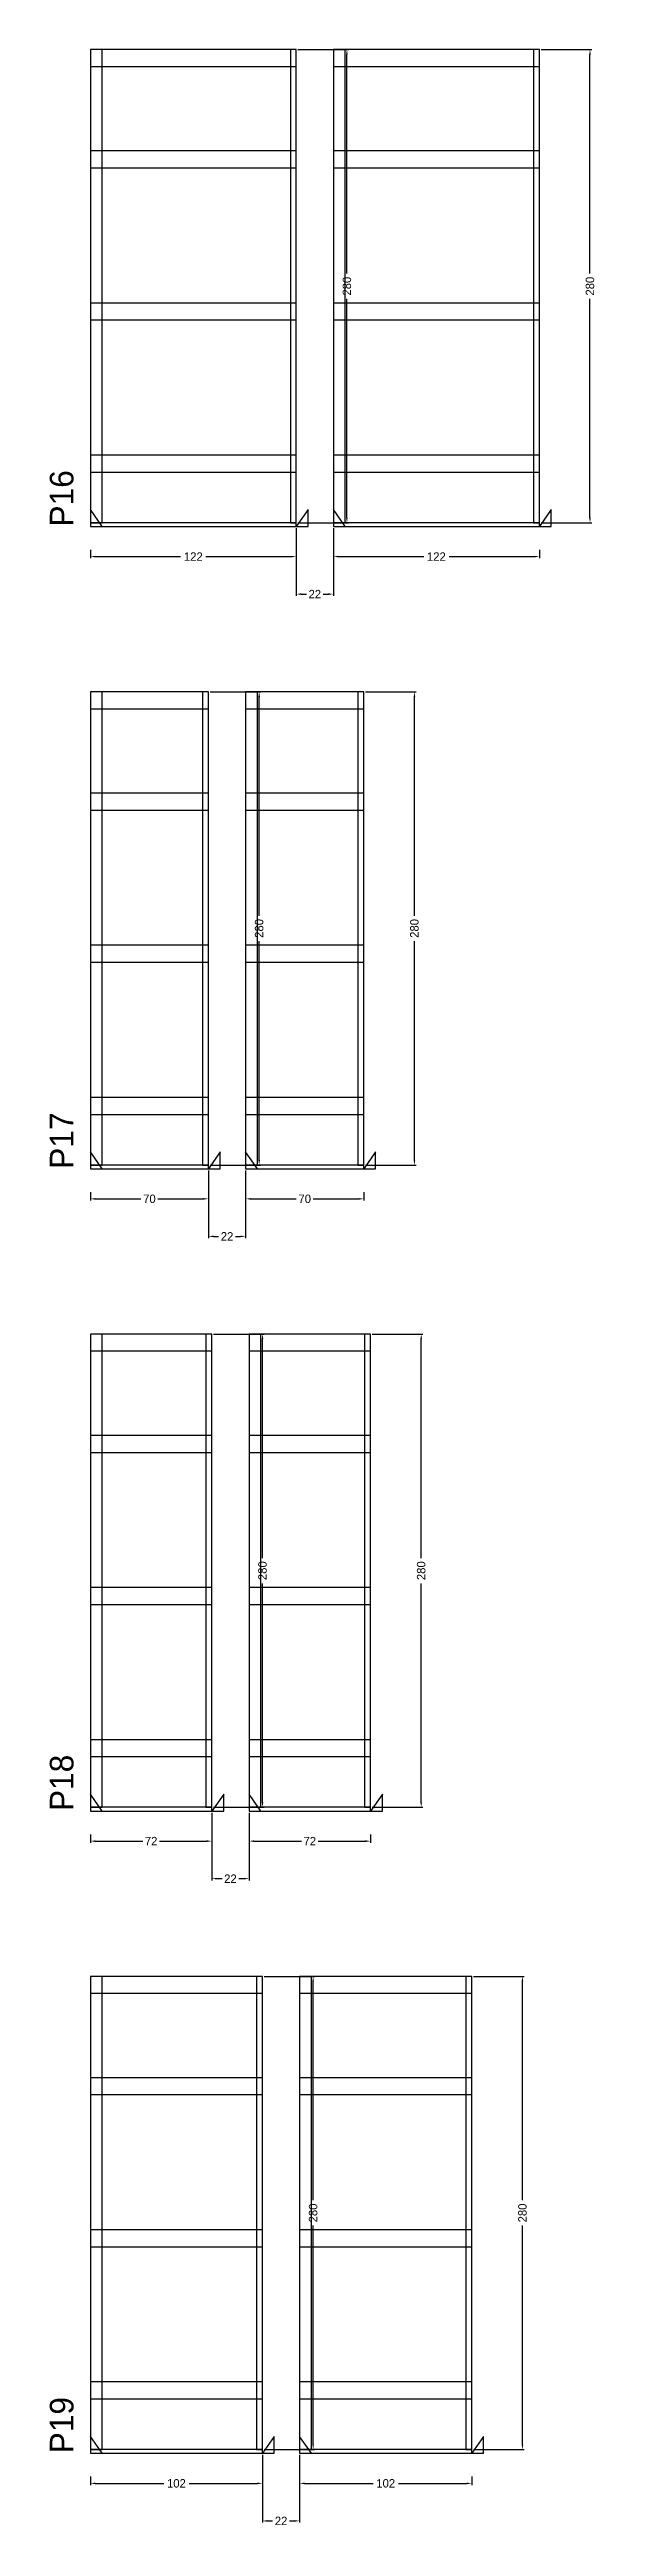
# Model space of a CAD drawing. Header units: centimetres. Extents: x -7000 to 4307, y -13306 to 295.
# Drawn here: x 3976 to 4299, y -6883 to -5418 of the extents above; entities that cross this region are included whole.
import ezdxf

# ---------------------------------------------------------------- set-up
doc = ezdxf.new("R2010")
doc.units = ezdxf.units.CM
for name, color, linetype in [('COTA', 241, 'Continuous'), ('NOMENCLATURA', 7, 'Continuous'), ('SARR_2.2x10', 60, 'Continuous'), ('SARR_2.2x7', 40, 'Continuous'), ('SARR_3.5x7', 81, 'Continuous')]:
    doc.layers.add(name, color=color, linetype=linetype)
doc.dimstyles.new('PAINEL-NOVA', dxfattribs={"dimtxt": 5, "dimasz": 3, "dimexe": 1, "dimexo": 1, "dimgap": 1, "dimtad": 1, "dimcen": 2.5, "dimazin": 3, "dimtfac": 1, "dimtmove": 0, "dimatfit": 3})

msp = doc.modelspace()

# ---------------------------------------------------------------- texts
at = {"layer": 'NOMENCLATURA'}
for s, p in [('P16', (3990, -5700)), ('P17', (3990, -6080)), ('P18', (3990, -6460)), ('P19', (3990, -6840))]:
    msp.add_text(s, height=14, rotation=90, dxfattribs=at).set_placement(p)

# ---------------------------------------------------------------- blocks, each defined once
blk = doc.blocks.new('_CLOSEDFILLED')
at = {"color": 0, "linetype": 'BYBLOCK'}
blk.add_solid([(-1, 0.16), (0, 0), (-1, -0.16)], dxfattribs=at)
blk = doc.blocks.new('*D633')
for p, q in [((4000, -6853.8), (4000, -6858.8)), ((4003, -6857.8), (4043.5, -6857.8)), ((4058.5, -6857.8), (4099, -6857.8)), ((4102, -6853.8), (4102, -6858.8))]:
    blk.add_line(p, q)
at = {"layer": 'Defpoints'}
for p in [(4000, -6852.8), (4000, -6857.8), (4102, -6852.8)]:
    blk.add_point(p, dxfattribs=at)
at = {"layer": 'SARR_2.2x10', "xscale": 3, "yscale": 3, "rotation": 180}
blk.add_blockref('_CLOSEDFILLED', (4000, -6857.8), dxfattribs=at)
at = {"layer": 'SARR_2.2x10', "xscale": 3, "yscale": 3}
blk.add_blockref('_CLOSEDFILLED', (4102, -6857.8), dxfattribs=at)
at = {"layer": 'SARR_2.2x10', "insert": (4051, -6857.8), "char_height": 5, "attachment_point": 5}
blk.add_mtext('102', dxfattribs=at)
blk = doc.blocks.new('*D634')
for p, q in [((4103, -6557.8), (4133, -6557.8)), ((4132, -6690.3), (4132, -6560.8)), ((4132, -6834.8), (4132, -6705.3)), ((4103, -6837.8), (4133, -6837.8))]:
    blk.add_line(p, q)
at = {"layer": 'Defpoints'}
for p in [(4102, -6557.8), (4102, -6837.8), (4132, -6837.8)]:
    blk.add_point(p, dxfattribs=at)
at = {"layer": 'SARR_2.2x10', "xscale": 3, "yscale": 3}
for p, rotation in [((4132, -6557.8), 90), ((4132, -6837.8), 270)]:
    blk.add_blockref('_CLOSEDFILLED', p, dxfattribs=dict(at, rotation=rotation))
at = {"layer": 'SARR_2.2x10', "insert": (4132, -6697.8), "char_height": 5, "attachment_point": 5, "rotation": 90}
blk.add_mtext('280', dxfattribs=at)
blk = doc.blocks.new('GRA-E')
at = {"layer": 'SARR_2.2x7'}
blk.add_lwpolyline([(0, 0), (7, 0), (0, 10)], close=True, dxfattribs=at)
blk = doc.blocks.new('GRA-D')
at = {"layer": 'SARR_2.2x7'}
blk.add_lwpolyline([(0, 0), (7, 0), (7, 10)], close=True, dxfattribs=at)
blk = doc.blocks.new('*D635')
for p, q in [((4124, -6853.8), (4124, -6858.8)), ((4127, -6857.8), (4167.5, -6857.8)), ((4182.5, -6857.8), (4223, -6857.8)), ((4226, -6853.8), (4226, -6858.8))]:
    blk.add_line(p, q)
at = {"layer": 'Defpoints'}
for p in [(4124, -6852.8), (4124, -6857.8), (4226, -6852.8)]:
    blk.add_point(p, dxfattribs=at)
at = {"layer": 'SARR_2.2x10', "xscale": 3, "yscale": 3, "rotation": 180}
blk.add_blockref('_CLOSEDFILLED', (4124, -6857.8), dxfattribs=at)
at = {"layer": 'SARR_2.2x10', "xscale": 3, "yscale": 3}
blk.add_blockref('_CLOSEDFILLED', (4226, -6857.8), dxfattribs=at)
at = {"layer": 'SARR_2.2x10', "insert": (4175, -6857.8), "char_height": 5, "attachment_point": 5}
blk.add_mtext('102', dxfattribs=at)
blk = doc.blocks.new('*D636')
for p, q in [((4227, -6557.8), (4257, -6557.8)), ((4256, -6690.3), (4256, -6560.8)), ((4256, -6834.8), (4256, -6705.3)), ((4227, -6837.8), (4257, -6837.8))]:
    blk.add_line(p, q)
at = {"layer": 'Defpoints'}
for p in [(4226, -6557.8), (4226, -6837.8), (4256, -6837.8)]:
    blk.add_point(p, dxfattribs=at)
at = {"layer": 'SARR_2.2x10', "xscale": 3, "yscale": 3}
for p, rotation in [((4256, -6557.8), 90), ((4256, -6837.8), 270)]:
    blk.add_blockref('_CLOSEDFILLED', p, dxfattribs=dict(at, rotation=rotation))
at = {"layer": 'SARR_2.2x10', "insert": (4256, -6697.8), "char_height": 5, "attachment_point": 5, "rotation": 90}
blk.add_mtext('280', dxfattribs=at)
blk = doc.blocks.new('*D637')
for p, q in [((4227, -6557.8), (4257, -6557.8)), ((4256, -6690.3), (4256, -6560.8)), ((4256, -6834.8), (4256, -6705.3)), ((4227, -6837.8), (4257, -6837.8))]:
    blk.add_line(p, q)
at = {"layer": 'Defpoints'}
for p in [(4226, -6557.8), (4226, -6837.8), (4256, -6837.8)]:
    blk.add_point(p, dxfattribs=at)
at = {"layer": 'SARR_2.2x10', "xscale": 3, "yscale": 3}
for p, rotation in [((4256, -6557.8), 90), ((4256, -6837.8), 270)]:
    blk.add_blockref('_CLOSEDFILLED', p, dxfattribs=dict(at, rotation=rotation))
at = {"layer": 'SARR_2.2x10', "insert": (4256, -6697.8), "char_height": 5, "attachment_point": 5, "rotation": 90}
blk.add_mtext('280', dxfattribs=at)
blk = doc.blocks.new('*D638')
for p, q in [((4227, -6557.8), (4257, -6557.8)), ((4256, -6690.3), (4256, -6560.8)), ((4256, -6834.8), (4256, -6705.3)), ((4227, -6837.8), (4257, -6837.8))]:
    blk.add_line(p, q)
at = {"layer": 'Defpoints'}
for p in [(4226, -6557.8), (4226, -6837.8), (4256, -6837.8)]:
    blk.add_point(p, dxfattribs=at)
at = {"layer": 'SARR_2.2x10', "xscale": 3, "yscale": 3}
for p, rotation in [((4256, -6557.8), 90), ((4256, -6837.8), 270)]:
    blk.add_blockref('_CLOSEDFILLED', p, dxfattribs=dict(at, rotation=rotation))
at = {"layer": 'SARR_2.2x10', "insert": (4256, -6697.8), "char_height": 5, "attachment_point": 5, "rotation": 90}
blk.add_mtext('280', dxfattribs=at)
blk = doc.blocks.new('*D639')
for p, q in [((4227, -6557.8), (4257, -6557.8)), ((4256, -6690.3), (4256, -6560.8)), ((4256, -6834.8), (4256, -6705.3)), ((4227, -6837.8), (4257, -6837.8))]:
    blk.add_line(p, q)
at = {"layer": 'Defpoints'}
for p in [(4226, -6557.8), (4226, -6837.8), (4256, -6837.8)]:
    blk.add_point(p, dxfattribs=at)
at = {"layer": 'SARR_2.2x10', "xscale": 3, "yscale": 3}
for p, rotation in [((4256, -6557.8), 90), ((4256, -6837.8), 270)]:
    blk.add_blockref('_CLOSEDFILLED', p, dxfattribs=dict(at, rotation=rotation))
at = {"layer": 'SARR_2.2x10', "insert": (4256, -6697.8), "char_height": 5, "attachment_point": 5, "rotation": 90}
blk.add_mtext('280', dxfattribs=at)
blk = doc.blocks.new('*D640')
for p, q in [((4227, -6557.8), (4257, -6557.8)), ((4256, -6690.3), (4256, -6560.8)), ((4256, -6834.8), (4256, -6705.3)), ((4227, -6837.8), (4257, -6837.8))]:
    blk.add_line(p, q)
at = {"layer": 'Defpoints'}
for p in [(4226, -6557.8), (4226, -6837.8), (4256, -6837.8)]:
    blk.add_point(p, dxfattribs=at)
at = {"layer": 'SARR_2.2x10', "xscale": 3, "yscale": 3}
for p, rotation in [((4256, -6557.8), 90), ((4256, -6837.8), 270)]:
    blk.add_blockref('_CLOSEDFILLED', p, dxfattribs=dict(at, rotation=rotation))
at = {"layer": 'SARR_2.2x10', "insert": (4256, -6697.8), "char_height": 5, "attachment_point": 5, "rotation": 90}
blk.add_mtext('280', dxfattribs=at)
blk = doc.blocks.new('*D641')
for p, q in [((4227, -6557.8), (4257, -6557.8)), ((4256, -6690.3), (4256, -6560.8)), ((4256, -6834.8), (4256, -6705.3)), ((4227, -6837.8), (4257, -6837.8))]:
    blk.add_line(p, q)
at = {"layer": 'Defpoints'}
for p in [(4226, -6557.8), (4226, -6837.8), (4256, -6837.8)]:
    blk.add_point(p, dxfattribs=at)
at = {"layer": 'SARR_2.2x10', "xscale": 3, "yscale": 3}
for p, rotation in [((4256, -6557.8), 90), ((4256, -6837.8), 270)]:
    blk.add_blockref('_CLOSEDFILLED', p, dxfattribs=dict(at, rotation=rotation))
at = {"layer": 'SARR_2.2x10', "insert": (4256, -6697.8), "char_height": 5, "attachment_point": 5, "rotation": 90}
blk.add_mtext('280', dxfattribs=at)
blk = doc.blocks.new('*D642')
for p, q in [((4227, -6557.8), (4257, -6557.8)), ((4256, -6690.3), (4256, -6560.8)), ((4256, -6834.8), (4256, -6705.3)), ((4227, -6837.8), (4257, -6837.8))]:
    blk.add_line(p, q)
at = {"layer": 'Defpoints'}
for p in [(4226, -6557.8), (4226, -6837.8), (4256, -6837.8)]:
    blk.add_point(p, dxfattribs=at)
at = {"layer": 'SARR_2.2x10', "xscale": 3, "yscale": 3}
for p, rotation in [((4256, -6557.8), 90), ((4256, -6837.8), 270)]:
    blk.add_blockref('_CLOSEDFILLED', p, dxfattribs=dict(at, rotation=rotation))
at = {"layer": 'SARR_2.2x10', "insert": (4256, -6697.8), "char_height": 5, "attachment_point": 5, "rotation": 90}
blk.add_mtext('280', dxfattribs=at)
blk = doc.blocks.new('*D643')
for p, q in [((4227, -6557.8), (4257, -6557.8)), ((4256, -6690.3), (4256, -6560.8)), ((4256, -6834.8), (4256, -6705.3)), ((4227, -6837.8), (4257, -6837.8))]:
    blk.add_line(p, q)
at = {"layer": 'Defpoints'}
for p in [(4226, -6557.8), (4226, -6837.8), (4256, -6837.8)]:
    blk.add_point(p, dxfattribs=at)
at = {"layer": 'SARR_2.2x10', "xscale": 3, "yscale": 3}
for p, rotation in [((4256, -6557.8), 90), ((4256, -6837.8), 270)]:
    blk.add_blockref('_CLOSEDFILLED', p, dxfattribs=dict(at, rotation=rotation))
at = {"layer": 'SARR_2.2x10', "insert": (4256, -6697.8), "char_height": 5, "attachment_point": 5, "rotation": 90}
blk.add_mtext('280', dxfattribs=at)
blk = doc.blocks.new('*D644')
for p, q in [((4227, -6557.8), (4257, -6557.8)), ((4256, -6690.3), (4256, -6560.8)), ((4256, -6834.8), (4256, -6705.3)), ((4227, -6837.8), (4257, -6837.8))]:
    blk.add_line(p, q)
at = {"layer": 'Defpoints'}
for p in [(4226, -6557.8), (4226, -6837.8), (4256, -6837.8)]:
    blk.add_point(p, dxfattribs=at)
at = {"layer": 'SARR_2.2x10', "xscale": 3, "yscale": 3}
for p, rotation in [((4256, -6557.8), 90), ((4256, -6837.8), 270)]:
    blk.add_blockref('_CLOSEDFILLED', p, dxfattribs=dict(at, rotation=rotation))
at = {"layer": 'SARR_2.2x10', "insert": (4256, -6697.8), "char_height": 5, "attachment_point": 5, "rotation": 90}
blk.add_mtext('280', dxfattribs=at)
blk = doc.blocks.new('*D645')
for p, q in [((4227, -6557.8), (4257, -6557.8)), ((4256, -6690.3), (4256, -6560.8)), ((4256, -6834.8), (4256, -6705.3)), ((4227, -6837.8), (4257, -6837.8))]:
    blk.add_line(p, q)
at = {"layer": 'Defpoints'}
for p in [(4226, -6557.8), (4226, -6837.8), (4256, -6837.8)]:
    blk.add_point(p, dxfattribs=at)
at = {"layer": 'SARR_2.2x10', "xscale": 3, "yscale": 3}
for p, rotation in [((4256, -6557.8), 90), ((4256, -6837.8), 270)]:
    blk.add_blockref('_CLOSEDFILLED', p, dxfattribs=dict(at, rotation=rotation))
at = {"layer": 'SARR_2.2x10', "insert": (4256, -6697.8), "char_height": 5, "attachment_point": 5, "rotation": 90}
blk.add_mtext('280', dxfattribs=at)
blk = doc.blocks.new('*D646')
for p, q in [((4102, -6841), (4102, -6881)), ((4124, -6841), (4124, -6881)), ((4105, -6880), (4108, -6880)), ((4118, -6880), (4121, -6880))]:
    blk.add_line(p, q)
at = {"layer": 'Defpoints'}
for p in [(4102, -6840), (4124, -6840), (4102, -6880)]:
    blk.add_point(p, dxfattribs=at)
at = {"layer": 'COTA', "xscale": 3, "yscale": 3, "rotation": 180}
blk.add_blockref('_CLOSEDFILLED', (4102, -6880), dxfattribs=at)
at = {"layer": 'COTA', "xscale": 3, "yscale": 3}
blk.add_blockref('_CLOSEDFILLED', (4124, -6880), dxfattribs=at)
at = {"layer": 'COTA', "insert": (4113, -6880), "char_height": 5, "attachment_point": 5}
blk.add_mtext('22', dxfattribs=at)
blk = doc.blocks.new('*D599')
for p, q in [((4000, -6473.8), (4000, -6478.8)), ((4072, -6473.8), (4072, -6478.8)), ((4003, -6477.8), (4031, -6477.8)), ((4041, -6477.8), (4069, -6477.8))]:
    blk.add_line(p, q)
at = {"layer": 'Defpoints'}
for p in [(4000, -6472.8), (4072, -6472.8), (4000, -6477.8)]:
    blk.add_point(p, dxfattribs=at)
at = {"layer": 'SARR_2.2x10', "xscale": 3, "yscale": 3, "rotation": 180}
blk.add_blockref('_CLOSEDFILLED', (4000, -6477.8), dxfattribs=at)
at = {"layer": 'SARR_2.2x10', "xscale": 3, "yscale": 3}
blk.add_blockref('_CLOSEDFILLED', (4072, -6477.8), dxfattribs=at)
at = {"layer": 'SARR_2.2x10', "insert": (4036, -6477.8), "char_height": 5, "attachment_point": 5}
blk.add_mtext('72', dxfattribs=at)
blk = doc.blocks.new('*D600')
for p, q in [((4073, -6177.8), (4103, -6177.8)), ((4102, -6310.3), (4102, -6180.8)), ((4102, -6454.8), (4102, -6325.3)), ((4073, -6457.8), (4103, -6457.8))]:
    blk.add_line(p, q)
at = {"layer": 'Defpoints'}
for p in [(4072, -6177.8), (4072, -6457.8), (4102, -6457.8)]:
    blk.add_point(p, dxfattribs=at)
at = {"layer": 'SARR_2.2x10', "xscale": 3, "yscale": 3}
for p, rotation in [((4102, -6177.8), 90), ((4102, -6457.8), 270)]:
    blk.add_blockref('_CLOSEDFILLED', p, dxfattribs=dict(at, rotation=rotation))
at = {"layer": 'SARR_2.2x10', "insert": (4102, -6317.8), "char_height": 5, "attachment_point": 5, "rotation": 90}
blk.add_mtext('280', dxfattribs=at)
blk = doc.blocks.new('*D601')
for p, q in [((4094, -6473.8), (4094, -6478.8)), ((4166, -6473.8), (4166, -6478.8)), ((4097, -6477.8), (4125, -6477.8)), ((4135, -6477.8), (4163, -6477.8))]:
    blk.add_line(p, q)
at = {"layer": 'Defpoints'}
for p in [(4094, -6472.8), (4166, -6472.8), (4094, -6477.8)]:
    blk.add_point(p, dxfattribs=at)
at = {"layer": 'SARR_2.2x10', "xscale": 3, "yscale": 3, "rotation": 180}
blk.add_blockref('_CLOSEDFILLED', (4094, -6477.8), dxfattribs=at)
at = {"layer": 'SARR_2.2x10', "xscale": 3, "yscale": 3}
blk.add_blockref('_CLOSEDFILLED', (4166, -6477.8), dxfattribs=at)
at = {"layer": 'SARR_2.2x10', "insert": (4130, -6477.8), "char_height": 5, "attachment_point": 5}
blk.add_mtext('72', dxfattribs=at)
blk = doc.blocks.new('*D602')
for p, q in [((4167, -6177.8), (4197, -6177.8)), ((4196, -6310.3), (4196, -6180.8)), ((4196, -6454.8), (4196, -6325.3)), ((4167, -6457.8), (4197, -6457.8))]:
    blk.add_line(p, q)
at = {"layer": 'Defpoints'}
for p in [(4166, -6177.8), (4166, -6457.8), (4196, -6457.8)]:
    blk.add_point(p, dxfattribs=at)
at = {"layer": 'SARR_2.2x10', "xscale": 3, "yscale": 3}
for p, rotation in [((4196, -6177.8), 90), ((4196, -6457.8), 270)]:
    blk.add_blockref('_CLOSEDFILLED', p, dxfattribs=dict(at, rotation=rotation))
at = {"layer": 'SARR_2.2x10', "insert": (4196, -6317.8), "char_height": 5, "attachment_point": 5, "rotation": 90}
blk.add_mtext('280', dxfattribs=at)
blk = doc.blocks.new('*D603')
for p, q in [((4167, -6177.8), (4197, -6177.8)), ((4196, -6310.3), (4196, -6180.8)), ((4196, -6454.8), (4196, -6325.3)), ((4167, -6457.8), (4197, -6457.8))]:
    blk.add_line(p, q)
at = {"layer": 'Defpoints'}
for p in [(4166, -6177.8), (4166, -6457.8), (4196, -6457.8)]:
    blk.add_point(p, dxfattribs=at)
at = {"layer": 'SARR_2.2x10', "xscale": 3, "yscale": 3}
for p, rotation in [((4196, -6177.8), 90), ((4196, -6457.8), 270)]:
    blk.add_blockref('_CLOSEDFILLED', p, dxfattribs=dict(at, rotation=rotation))
at = {"layer": 'SARR_2.2x10', "insert": (4196, -6317.8), "char_height": 5, "attachment_point": 5, "rotation": 90}
blk.add_mtext('280', dxfattribs=at)
blk = doc.blocks.new('*D604')
for p, q in [((4167, -6177.8), (4197, -6177.8)), ((4196, -6310.3), (4196, -6180.8)), ((4196, -6454.8), (4196, -6325.3)), ((4167, -6457.8), (4197, -6457.8))]:
    blk.add_line(p, q)
at = {"layer": 'Defpoints'}
for p in [(4166, -6177.8), (4166, -6457.8), (4196, -6457.8)]:
    blk.add_point(p, dxfattribs=at)
at = {"layer": 'SARR_2.2x10', "xscale": 3, "yscale": 3}
for p, rotation in [((4196, -6177.8), 90), ((4196, -6457.8), 270)]:
    blk.add_blockref('_CLOSEDFILLED', p, dxfattribs=dict(at, rotation=rotation))
at = {"layer": 'SARR_2.2x10', "insert": (4196, -6317.8), "char_height": 5, "attachment_point": 5, "rotation": 90}
blk.add_mtext('280', dxfattribs=at)
blk = doc.blocks.new('*D605')
for p, q in [((4167, -6177.8), (4197, -6177.8)), ((4196, -6310.3), (4196, -6180.8)), ((4196, -6454.8), (4196, -6325.3)), ((4167, -6457.8), (4197, -6457.8))]:
    blk.add_line(p, q)
at = {"layer": 'Defpoints'}
for p in [(4166, -6177.8), (4166, -6457.8), (4196, -6457.8)]:
    blk.add_point(p, dxfattribs=at)
at = {"layer": 'SARR_2.2x10', "xscale": 3, "yscale": 3}
for p, rotation in [((4196, -6177.8), 90), ((4196, -6457.8), 270)]:
    blk.add_blockref('_CLOSEDFILLED', p, dxfattribs=dict(at, rotation=rotation))
at = {"layer": 'SARR_2.2x10', "insert": (4196, -6317.8), "char_height": 5, "attachment_point": 5, "rotation": 90}
blk.add_mtext('280', dxfattribs=at)
blk = doc.blocks.new('*D606')
for p, q in [((4167, -6177.8), (4197, -6177.8)), ((4196, -6310.3), (4196, -6180.8)), ((4196, -6454.8), (4196, -6325.3)), ((4167, -6457.8), (4197, -6457.8))]:
    blk.add_line(p, q)
at = {"layer": 'Defpoints'}
for p in [(4166, -6177.8), (4166, -6457.8), (4196, -6457.8)]:
    blk.add_point(p, dxfattribs=at)
at = {"layer": 'SARR_2.2x10', "xscale": 3, "yscale": 3}
for p, rotation in [((4196, -6177.8), 90), ((4196, -6457.8), 270)]:
    blk.add_blockref('_CLOSEDFILLED', p, dxfattribs=dict(at, rotation=rotation))
at = {"layer": 'SARR_2.2x10', "insert": (4196, -6317.8), "char_height": 5, "attachment_point": 5, "rotation": 90}
blk.add_mtext('280', dxfattribs=at)
blk = doc.blocks.new('*D607')
for p, q in [((4167, -6177.8), (4197, -6177.8)), ((4196, -6310.3), (4196, -6180.8)), ((4196, -6454.8), (4196, -6325.3)), ((4167, -6457.8), (4197, -6457.8))]:
    blk.add_line(p, q)
at = {"layer": 'Defpoints'}
for p in [(4166, -6177.8), (4166, -6457.8), (4196, -6457.8)]:
    blk.add_point(p, dxfattribs=at)
at = {"layer": 'SARR_2.2x10', "xscale": 3, "yscale": 3}
for p, rotation in [((4196, -6177.8), 90), ((4196, -6457.8), 270)]:
    blk.add_blockref('_CLOSEDFILLED', p, dxfattribs=dict(at, rotation=rotation))
at = {"layer": 'SARR_2.2x10', "insert": (4196, -6317.8), "char_height": 5, "attachment_point": 5, "rotation": 90}
blk.add_mtext('280', dxfattribs=at)
blk = doc.blocks.new('*D608')
for p, q in [((4167, -6177.8), (4197, -6177.8)), ((4196, -6310.3), (4196, -6180.8)), ((4196, -6454.8), (4196, -6325.3)), ((4167, -6457.8), (4197, -6457.8))]:
    blk.add_line(p, q)
at = {"layer": 'Defpoints'}
for p in [(4166, -6177.8), (4166, -6457.8), (4196, -6457.8)]:
    blk.add_point(p, dxfattribs=at)
at = {"layer": 'SARR_2.2x10', "xscale": 3, "yscale": 3}
for p, rotation in [((4196, -6177.8), 90), ((4196, -6457.8), 270)]:
    blk.add_blockref('_CLOSEDFILLED', p, dxfattribs=dict(at, rotation=rotation))
at = {"layer": 'SARR_2.2x10', "insert": (4196, -6317.8), "char_height": 5, "attachment_point": 5, "rotation": 90}
blk.add_mtext('280', dxfattribs=at)
blk = doc.blocks.new('*D609')
for p, q in [((4167, -6177.8), (4197, -6177.8)), ((4196, -6310.3), (4196, -6180.8)), ((4196, -6454.8), (4196, -6325.3)), ((4167, -6457.8), (4197, -6457.8))]:
    blk.add_line(p, q)
at = {"layer": 'Defpoints'}
for p in [(4166, -6177.8), (4166, -6457.8), (4196, -6457.8)]:
    blk.add_point(p, dxfattribs=at)
at = {"layer": 'SARR_2.2x10', "xscale": 3, "yscale": 3}
for p, rotation in [((4196, -6177.8), 90), ((4196, -6457.8), 270)]:
    blk.add_blockref('_CLOSEDFILLED', p, dxfattribs=dict(at, rotation=rotation))
at = {"layer": 'SARR_2.2x10', "insert": (4196, -6317.8), "char_height": 5, "attachment_point": 5, "rotation": 90}
blk.add_mtext('280', dxfattribs=at)
blk = doc.blocks.new('*D610')
for p, q in [((4167, -6177.8), (4197, -6177.8)), ((4196, -6310.3), (4196, -6180.8)), ((4196, -6454.8), (4196, -6325.3)), ((4167, -6457.8), (4197, -6457.8))]:
    blk.add_line(p, q)
at = {"layer": 'Defpoints'}
for p in [(4166, -6177.8), (4166, -6457.8), (4196, -6457.8)]:
    blk.add_point(p, dxfattribs=at)
at = {"layer": 'SARR_2.2x10', "xscale": 3, "yscale": 3}
for p, rotation in [((4196, -6177.8), 90), ((4196, -6457.8), 270)]:
    blk.add_blockref('_CLOSEDFILLED', p, dxfattribs=dict(at, rotation=rotation))
at = {"layer": 'SARR_2.2x10', "insert": (4196, -6317.8), "char_height": 5, "attachment_point": 5, "rotation": 90}
blk.add_mtext('280', dxfattribs=at)
blk = doc.blocks.new('*D611')
for p, q in [((4167, -6177.8), (4197, -6177.8)), ((4196, -6310.3), (4196, -6180.8)), ((4196, -6454.8), (4196, -6325.3)), ((4167, -6457.8), (4197, -6457.8))]:
    blk.add_line(p, q)
at = {"layer": 'Defpoints'}
for p in [(4166, -6177.8), (4166, -6457.8), (4196, -6457.8)]:
    blk.add_point(p, dxfattribs=at)
at = {"layer": 'SARR_2.2x10', "xscale": 3, "yscale": 3}
for p, rotation in [((4196, -6177.8), 90), ((4196, -6457.8), 270)]:
    blk.add_blockref('_CLOSEDFILLED', p, dxfattribs=dict(at, rotation=rotation))
at = {"layer": 'SARR_2.2x10', "insert": (4196, -6317.8), "char_height": 5, "attachment_point": 5, "rotation": 90}
blk.add_mtext('280', dxfattribs=at)
blk = doc.blocks.new('*D612')
for p, q in [((4072, -6461), (4072, -6501)), ((4094, -6461), (4094, -6501)), ((4075, -6500), (4078, -6500)), ((4088, -6500), (4091, -6500))]:
    blk.add_line(p, q)
at = {"layer": 'Defpoints'}
for p in [(4072, -6460), (4094, -6460), (4072, -6500)]:
    blk.add_point(p, dxfattribs=at)
at = {"layer": 'COTA', "xscale": 3, "yscale": 3, "rotation": 180}
blk.add_blockref('_CLOSEDFILLED', (4072, -6500), dxfattribs=at)
at = {"layer": 'COTA', "xscale": 3, "yscale": 3}
blk.add_blockref('_CLOSEDFILLED', (4094, -6500), dxfattribs=at)
at = {"layer": 'COTA', "insert": (4083, -6500), "char_height": 5, "attachment_point": 5}
blk.add_mtext('22', dxfattribs=at)
blk = doc.blocks.new('*D565')
for p, q in [((4000, -6093.8), (4000, -6098.8)), ((4070, -6093.8), (4070, -6098.8)), ((4003, -6097.8), (4030, -6097.8)), ((4040, -6097.8), (4067, -6097.8))]:
    blk.add_line(p, q)
at = {"layer": 'Defpoints'}
for p in [(4000, -6092.8), (4070, -6092.8), (4000, -6097.8)]:
    blk.add_point(p, dxfattribs=at)
at = {"layer": 'SARR_2.2x10', "xscale": 3, "yscale": 3, "rotation": 180}
blk.add_blockref('_CLOSEDFILLED', (4000, -6097.8), dxfattribs=at)
at = {"layer": 'SARR_2.2x10', "xscale": 3, "yscale": 3}
blk.add_blockref('_CLOSEDFILLED', (4070, -6097.8), dxfattribs=at)
at = {"layer": 'SARR_2.2x10', "insert": (4035, -6097.8), "char_height": 5, "attachment_point": 5}
blk.add_mtext('70', dxfattribs=at)
blk = doc.blocks.new('*D566')
for p, q in [((4071, -5797.8), (4101, -5797.8)), ((4100, -5930.3), (4100, -5800.8)), ((4100, -6074.8), (4100, -5945.3)), ((4071, -6077.8), (4101, -6077.8))]:
    blk.add_line(p, q)
at = {"layer": 'Defpoints'}
for p in [(4070, -5797.8), (4070, -6077.8), (4100, -6077.8)]:
    blk.add_point(p, dxfattribs=at)
at = {"layer": 'SARR_2.2x10', "xscale": 3, "yscale": 3}
for p, rotation in [((4100, -5797.8), 90), ((4100, -6077.8), 270)]:
    blk.add_blockref('_CLOSEDFILLED', p, dxfattribs=dict(at, rotation=rotation))
at = {"layer": 'SARR_2.2x10', "insert": (4100, -5937.8), "char_height": 5, "attachment_point": 5, "rotation": 90}
blk.add_mtext('280', dxfattribs=at)
blk = doc.blocks.new('*D567')
for p, q in [((4092, -6093.8), (4092, -6098.8)), ((4162, -6093.8), (4162, -6098.8)), ((4095, -6097.8), (4122, -6097.8)), ((4132, -6097.8), (4159, -6097.8))]:
    blk.add_line(p, q)
at = {"layer": 'Defpoints'}
for p in [(4092, -6092.8), (4162, -6092.8), (4092, -6097.8)]:
    blk.add_point(p, dxfattribs=at)
at = {"layer": 'SARR_2.2x10', "xscale": 3, "yscale": 3, "rotation": 180}
blk.add_blockref('_CLOSEDFILLED', (4092, -6097.8), dxfattribs=at)
at = {"layer": 'SARR_2.2x10', "xscale": 3, "yscale": 3}
blk.add_blockref('_CLOSEDFILLED', (4162, -6097.8), dxfattribs=at)
at = {"layer": 'SARR_2.2x10', "insert": (4127, -6097.8), "char_height": 5, "attachment_point": 5}
blk.add_mtext('70', dxfattribs=at)
blk = doc.blocks.new('*D568')
for p, q in [((4163, -5797.8), (4193, -5797.8)), ((4192, -5930.3), (4192, -5800.8)), ((4192, -6074.8), (4192, -5945.3)), ((4163, -6077.8), (4193, -6077.8))]:
    blk.add_line(p, q)
at = {"layer": 'Defpoints'}
for p in [(4162, -5797.8), (4162, -6077.8), (4192, -6077.8)]:
    blk.add_point(p, dxfattribs=at)
at = {"layer": 'SARR_2.2x10', "xscale": 3, "yscale": 3}
for p, rotation in [((4192, -5797.8), 90), ((4192, -6077.8), 270)]:
    blk.add_blockref('_CLOSEDFILLED', p, dxfattribs=dict(at, rotation=rotation))
at = {"layer": 'SARR_2.2x10', "insert": (4192, -5937.8), "char_height": 5, "attachment_point": 5, "rotation": 90}
blk.add_mtext('280', dxfattribs=at)
blk = doc.blocks.new('*D569')
for p, q in [((4163, -5797.8), (4193, -5797.8)), ((4192, -5930.3), (4192, -5800.8)), ((4192, -6074.8), (4192, -5945.3)), ((4163, -6077.8), (4193, -6077.8))]:
    blk.add_line(p, q)
at = {"layer": 'Defpoints'}
for p in [(4162, -5797.8), (4162, -6077.8), (4192, -6077.8)]:
    blk.add_point(p, dxfattribs=at)
at = {"layer": 'SARR_2.2x10', "xscale": 3, "yscale": 3}
for p, rotation in [((4192, -5797.8), 90), ((4192, -6077.8), 270)]:
    blk.add_blockref('_CLOSEDFILLED', p, dxfattribs=dict(at, rotation=rotation))
at = {"layer": 'SARR_2.2x10', "insert": (4192, -5937.8), "char_height": 5, "attachment_point": 5, "rotation": 90}
blk.add_mtext('280', dxfattribs=at)
blk = doc.blocks.new('*D570')
for p, q in [((4163, -5797.8), (4193, -5797.8)), ((4192, -5930.3), (4192, -5800.8)), ((4192, -6074.8), (4192, -5945.3)), ((4163, -6077.8), (4193, -6077.8))]:
    blk.add_line(p, q)
at = {"layer": 'Defpoints'}
for p in [(4162, -5797.8), (4162, -6077.8), (4192, -6077.8)]:
    blk.add_point(p, dxfattribs=at)
at = {"layer": 'SARR_2.2x10', "xscale": 3, "yscale": 3}
for p, rotation in [((4192, -5797.8), 90), ((4192, -6077.8), 270)]:
    blk.add_blockref('_CLOSEDFILLED', p, dxfattribs=dict(at, rotation=rotation))
at = {"layer": 'SARR_2.2x10', "insert": (4192, -5937.8), "char_height": 5, "attachment_point": 5, "rotation": 90}
blk.add_mtext('280', dxfattribs=at)
blk = doc.blocks.new('*D571')
for p, q in [((4163, -5797.8), (4193, -5797.8)), ((4192, -5930.3), (4192, -5800.8)), ((4192, -6074.8), (4192, -5945.3)), ((4163, -6077.8), (4193, -6077.8))]:
    blk.add_line(p, q)
at = {"layer": 'Defpoints'}
for p in [(4162, -5797.8), (4162, -6077.8), (4192, -6077.8)]:
    blk.add_point(p, dxfattribs=at)
at = {"layer": 'SARR_2.2x10', "xscale": 3, "yscale": 3}
for p, rotation in [((4192, -5797.8), 90), ((4192, -6077.8), 270)]:
    blk.add_blockref('_CLOSEDFILLED', p, dxfattribs=dict(at, rotation=rotation))
at = {"layer": 'SARR_2.2x10', "insert": (4192, -5937.8), "char_height": 5, "attachment_point": 5, "rotation": 90}
blk.add_mtext('280', dxfattribs=at)
blk = doc.blocks.new('*D572')
for p, q in [((4163, -5797.8), (4193, -5797.8)), ((4192, -5930.3), (4192, -5800.8)), ((4192, -6074.8), (4192, -5945.3)), ((4163, -6077.8), (4193, -6077.8))]:
    blk.add_line(p, q)
at = {"layer": 'Defpoints'}
for p in [(4162, -5797.8), (4162, -6077.8), (4192, -6077.8)]:
    blk.add_point(p, dxfattribs=at)
at = {"layer": 'SARR_2.2x10', "xscale": 3, "yscale": 3}
for p, rotation in [((4192, -5797.8), 90), ((4192, -6077.8), 270)]:
    blk.add_blockref('_CLOSEDFILLED', p, dxfattribs=dict(at, rotation=rotation))
at = {"layer": 'SARR_2.2x10', "insert": (4192, -5937.8), "char_height": 5, "attachment_point": 5, "rotation": 90}
blk.add_mtext('280', dxfattribs=at)
blk = doc.blocks.new('*D573')
for p, q in [((4163, -5797.8), (4193, -5797.8)), ((4192, -5930.3), (4192, -5800.8)), ((4192, -6074.8), (4192, -5945.3)), ((4163, -6077.8), (4193, -6077.8))]:
    blk.add_line(p, q)
at = {"layer": 'Defpoints'}
for p in [(4162, -5797.8), (4162, -6077.8), (4192, -6077.8)]:
    blk.add_point(p, dxfattribs=at)
at = {"layer": 'SARR_2.2x10', "xscale": 3, "yscale": 3}
for p, rotation in [((4192, -5797.8), 90), ((4192, -6077.8), 270)]:
    blk.add_blockref('_CLOSEDFILLED', p, dxfattribs=dict(at, rotation=rotation))
at = {"layer": 'SARR_2.2x10', "insert": (4192, -5937.8), "char_height": 5, "attachment_point": 5, "rotation": 90}
blk.add_mtext('280', dxfattribs=at)
blk = doc.blocks.new('*D574')
for p, q in [((4163, -5797.8), (4193, -5797.8)), ((4192, -5930.3), (4192, -5800.8)), ((4192, -6074.8), (4192, -5945.3)), ((4163, -6077.8), (4193, -6077.8))]:
    blk.add_line(p, q)
at = {"layer": 'Defpoints'}
for p in [(4162, -5797.8), (4162, -6077.8), (4192, -6077.8)]:
    blk.add_point(p, dxfattribs=at)
at = {"layer": 'SARR_2.2x10', "xscale": 3, "yscale": 3}
for p, rotation in [((4192, -5797.8), 90), ((4192, -6077.8), 270)]:
    blk.add_blockref('_CLOSEDFILLED', p, dxfattribs=dict(at, rotation=rotation))
at = {"layer": 'SARR_2.2x10', "insert": (4192, -5937.8), "char_height": 5, "attachment_point": 5, "rotation": 90}
blk.add_mtext('280', dxfattribs=at)
blk = doc.blocks.new('*D575')
for p, q in [((4163, -5797.8), (4193, -5797.8)), ((4192, -5930.3), (4192, -5800.8)), ((4192, -6074.8), (4192, -5945.3)), ((4163, -6077.8), (4193, -6077.8))]:
    blk.add_line(p, q)
at = {"layer": 'Defpoints'}
for p in [(4162, -5797.8), (4162, -6077.8), (4192, -6077.8)]:
    blk.add_point(p, dxfattribs=at)
at = {"layer": 'SARR_2.2x10', "xscale": 3, "yscale": 3}
for p, rotation in [((4192, -5797.8), 90), ((4192, -6077.8), 270)]:
    blk.add_blockref('_CLOSEDFILLED', p, dxfattribs=dict(at, rotation=rotation))
at = {"layer": 'SARR_2.2x10', "insert": (4192, -5937.8), "char_height": 5, "attachment_point": 5, "rotation": 90}
blk.add_mtext('280', dxfattribs=at)
blk = doc.blocks.new('*D576')
for p, q in [((4163, -5797.8), (4193, -5797.8)), ((4192, -5930.3), (4192, -5800.8)), ((4192, -6074.8), (4192, -5945.3)), ((4163, -6077.8), (4193, -6077.8))]:
    blk.add_line(p, q)
at = {"layer": 'Defpoints'}
for p in [(4162, -5797.8), (4162, -6077.8), (4192, -6077.8)]:
    blk.add_point(p, dxfattribs=at)
at = {"layer": 'SARR_2.2x10', "xscale": 3, "yscale": 3}
for p, rotation in [((4192, -5797.8), 90), ((4192, -6077.8), 270)]:
    blk.add_blockref('_CLOSEDFILLED', p, dxfattribs=dict(at, rotation=rotation))
at = {"layer": 'SARR_2.2x10', "insert": (4192, -5937.8), "char_height": 5, "attachment_point": 5, "rotation": 90}
blk.add_mtext('280', dxfattribs=at)
blk = doc.blocks.new('*D577')
for p, q in [((4163, -5797.8), (4193, -5797.8)), ((4192, -5930.3), (4192, -5800.8)), ((4192, -6074.8), (4192, -5945.3)), ((4163, -6077.8), (4193, -6077.8))]:
    blk.add_line(p, q)
at = {"layer": 'Defpoints'}
for p in [(4162, -5797.8), (4162, -6077.8), (4192, -6077.8)]:
    blk.add_point(p, dxfattribs=at)
at = {"layer": 'SARR_2.2x10', "xscale": 3, "yscale": 3}
for p, rotation in [((4192, -5797.8), 90), ((4192, -6077.8), 270)]:
    blk.add_blockref('_CLOSEDFILLED', p, dxfattribs=dict(at, rotation=rotation))
at = {"layer": 'SARR_2.2x10', "insert": (4192, -5937.8), "char_height": 5, "attachment_point": 5, "rotation": 90}
blk.add_mtext('280', dxfattribs=at)
blk = doc.blocks.new('*D578')
for p, q in [((4070, -6081), (4070, -6121)), ((4092, -6081), (4092, -6121)), ((4073, -6120), (4076, -6120)), ((4086, -6120), (4089, -6120))]:
    blk.add_line(p, q)
at = {"layer": 'Defpoints'}
for p in [(4070, -6080), (4092, -6080), (4070, -6120)]:
    blk.add_point(p, dxfattribs=at)
at = {"layer": 'COTA', "xscale": 3, "yscale": 3, "rotation": 180}
blk.add_blockref('_CLOSEDFILLED', (4070, -6120), dxfattribs=at)
at = {"layer": 'COTA', "xscale": 3, "yscale": 3}
blk.add_blockref('_CLOSEDFILLED', (4092, -6120), dxfattribs=at)
at = {"layer": 'COTA', "insert": (4081, -6120), "char_height": 5, "attachment_point": 5}
blk.add_mtext('22', dxfattribs=at)
blk = doc.blocks.new('*D531')
for p, q in [((4000, -5713.8), (4000, -5718.8)), ((4122, -5713.8), (4122, -5718.8)), ((4003, -5717.8), (4053.5, -5717.8)), ((4068.5, -5717.8), (4119, -5717.8))]:
    blk.add_line(p, q)
at = {"layer": 'Defpoints'}
for p in [(4000, -5712.8), (4122, -5712.8), (4000, -5717.8)]:
    blk.add_point(p, dxfattribs=at)
at = {"layer": 'SARR_2.2x10', "xscale": 3, "yscale": 3, "rotation": 180}
blk.add_blockref('_CLOSEDFILLED', (4000, -5717.8), dxfattribs=at)
at = {"layer": 'SARR_2.2x10', "xscale": 3, "yscale": 3}
blk.add_blockref('_CLOSEDFILLED', (4122, -5717.8), dxfattribs=at)
at = {"layer": 'SARR_2.2x10', "insert": (4061, -5717.8), "char_height": 5, "attachment_point": 5}
blk.add_mtext('122', dxfattribs=at)
blk = doc.blocks.new('*D532')
for p, q in [((4123, -5417.8), (4153, -5417.8)), ((4152, -5550.3), (4152, -5420.8)), ((4152, -5694.8), (4152, -5565.3)), ((4123, -5697.8), (4153, -5697.8))]:
    blk.add_line(p, q)
at = {"layer": 'Defpoints'}
for p in [(4122, -5417.8), (4122, -5697.8), (4152, -5697.8)]:
    blk.add_point(p, dxfattribs=at)
at = {"layer": 'SARR_2.2x10', "xscale": 3, "yscale": 3}
for p, rotation in [((4152, -5417.8), 90), ((4152, -5697.8), 270)]:
    blk.add_blockref('_CLOSEDFILLED', p, dxfattribs=dict(at, rotation=rotation))
at = {"layer": 'SARR_2.2x10', "insert": (4152, -5557.8), "char_height": 5, "attachment_point": 5, "rotation": 90}
blk.add_mtext('280', dxfattribs=at)
blk = doc.blocks.new('*D533')
for p, q in [((4144, -5713.8), (4144, -5718.8)), ((4266, -5713.8), (4266, -5718.8)), ((4147, -5717.8), (4197.5, -5717.8)), ((4212.5, -5717.8), (4263, -5717.8))]:
    blk.add_line(p, q)
at = {"layer": 'Defpoints'}
for p in [(4144, -5712.8), (4266, -5712.8), (4144, -5717.8)]:
    blk.add_point(p, dxfattribs=at)
at = {"layer": 'SARR_2.2x10', "xscale": 3, "yscale": 3, "rotation": 180}
blk.add_blockref('_CLOSEDFILLED', (4144, -5717.8), dxfattribs=at)
at = {"layer": 'SARR_2.2x10', "xscale": 3, "yscale": 3}
blk.add_blockref('_CLOSEDFILLED', (4266, -5717.8), dxfattribs=at)
at = {"layer": 'SARR_2.2x10', "insert": (4205, -5717.8), "char_height": 5, "attachment_point": 5}
blk.add_mtext('122', dxfattribs=at)
blk = doc.blocks.new('*D534')
for p, q in [((4267, -5417.8), (4297, -5417.8)), ((4296, -5550.3), (4296, -5420.8)), ((4296, -5694.8), (4296, -5565.3)), ((4267, -5697.8), (4297, -5697.8))]:
    blk.add_line(p, q)
at = {"layer": 'Defpoints'}
for p in [(4266, -5417.8), (4266, -5697.8), (4296, -5697.8)]:
    blk.add_point(p, dxfattribs=at)
at = {"layer": 'SARR_2.2x10', "xscale": 3, "yscale": 3}
for p, rotation in [((4296, -5417.8), 90), ((4296, -5697.8), 270)]:
    blk.add_blockref('_CLOSEDFILLED', p, dxfattribs=dict(at, rotation=rotation))
at = {"layer": 'SARR_2.2x10', "insert": (4296, -5557.8), "char_height": 5, "attachment_point": 5, "rotation": 90}
blk.add_mtext('280', dxfattribs=at)
blk = doc.blocks.new('*D535')
for p, q in [((4267, -5417.8), (4297, -5417.8)), ((4296, -5550.3), (4296, -5420.8)), ((4296, -5694.8), (4296, -5565.3)), ((4267, -5697.8), (4297, -5697.8))]:
    blk.add_line(p, q)
at = {"layer": 'Defpoints'}
for p in [(4266, -5417.8), (4266, -5697.8), (4296, -5697.8)]:
    blk.add_point(p, dxfattribs=at)
at = {"layer": 'SARR_2.2x10', "xscale": 3, "yscale": 3}
for p, rotation in [((4296, -5417.8), 90), ((4296, -5697.8), 270)]:
    blk.add_blockref('_CLOSEDFILLED', p, dxfattribs=dict(at, rotation=rotation))
at = {"layer": 'SARR_2.2x10', "insert": (4296, -5557.8), "char_height": 5, "attachment_point": 5, "rotation": 90}
blk.add_mtext('280', dxfattribs=at)
blk = doc.blocks.new('*D536')
for p, q in [((4267, -5417.8), (4297, -5417.8)), ((4296, -5550.3), (4296, -5420.8)), ((4296, -5694.8), (4296, -5565.3)), ((4267, -5697.8), (4297, -5697.8))]:
    blk.add_line(p, q)
at = {"layer": 'Defpoints'}
for p in [(4266, -5417.8), (4266, -5697.8), (4296, -5697.8)]:
    blk.add_point(p, dxfattribs=at)
at = {"layer": 'SARR_2.2x10', "xscale": 3, "yscale": 3}
for p, rotation in [((4296, -5417.8), 90), ((4296, -5697.8), 270)]:
    blk.add_blockref('_CLOSEDFILLED', p, dxfattribs=dict(at, rotation=rotation))
at = {"layer": 'SARR_2.2x10', "insert": (4296, -5557.8), "char_height": 5, "attachment_point": 5, "rotation": 90}
blk.add_mtext('280', dxfattribs=at)
blk = doc.blocks.new('*D537')
for p, q in [((4267, -5417.8), (4297, -5417.8)), ((4296, -5550.3), (4296, -5420.8)), ((4296, -5694.8), (4296, -5565.3)), ((4267, -5697.8), (4297, -5697.8))]:
    blk.add_line(p, q)
at = {"layer": 'Defpoints'}
for p in [(4266, -5417.8), (4266, -5697.8), (4296, -5697.8)]:
    blk.add_point(p, dxfattribs=at)
at = {"layer": 'SARR_2.2x10', "xscale": 3, "yscale": 3}
for p, rotation in [((4296, -5417.8), 90), ((4296, -5697.8), 270)]:
    blk.add_blockref('_CLOSEDFILLED', p, dxfattribs=dict(at, rotation=rotation))
at = {"layer": 'SARR_2.2x10', "insert": (4296, -5557.8), "char_height": 5, "attachment_point": 5, "rotation": 90}
blk.add_mtext('280', dxfattribs=at)
blk = doc.blocks.new('*D538')
for p, q in [((4267, -5417.8), (4297, -5417.8)), ((4296, -5550.3), (4296, -5420.8)), ((4296, -5694.8), (4296, -5565.3)), ((4267, -5697.8), (4297, -5697.8))]:
    blk.add_line(p, q)
at = {"layer": 'Defpoints'}
for p in [(4266, -5417.8), (4266, -5697.8), (4296, -5697.8)]:
    blk.add_point(p, dxfattribs=at)
at = {"layer": 'SARR_2.2x10', "xscale": 3, "yscale": 3}
for p, rotation in [((4296, -5417.8), 90), ((4296, -5697.8), 270)]:
    blk.add_blockref('_CLOSEDFILLED', p, dxfattribs=dict(at, rotation=rotation))
at = {"layer": 'SARR_2.2x10', "insert": (4296, -5557.8), "char_height": 5, "attachment_point": 5, "rotation": 90}
blk.add_mtext('280', dxfattribs=at)
blk = doc.blocks.new('*D539')
for p, q in [((4267, -5417.8), (4297, -5417.8)), ((4296, -5550.3), (4296, -5420.8)), ((4296, -5694.8), (4296, -5565.3)), ((4267, -5697.8), (4297, -5697.8))]:
    blk.add_line(p, q)
at = {"layer": 'Defpoints'}
for p in [(4266, -5417.8), (4266, -5697.8), (4296, -5697.8)]:
    blk.add_point(p, dxfattribs=at)
at = {"layer": 'SARR_2.2x10', "xscale": 3, "yscale": 3}
for p, rotation in [((4296, -5417.8), 90), ((4296, -5697.8), 270)]:
    blk.add_blockref('_CLOSEDFILLED', p, dxfattribs=dict(at, rotation=rotation))
at = {"layer": 'SARR_2.2x10', "insert": (4296, -5557.8), "char_height": 5, "attachment_point": 5, "rotation": 90}
blk.add_mtext('280', dxfattribs=at)
blk = doc.blocks.new('*D540')
for p, q in [((4267, -5417.8), (4297, -5417.8)), ((4296, -5550.3), (4296, -5420.8)), ((4296, -5694.8), (4296, -5565.3)), ((4267, -5697.8), (4297, -5697.8))]:
    blk.add_line(p, q)
at = {"layer": 'Defpoints'}
for p in [(4266, -5417.8), (4266, -5697.8), (4296, -5697.8)]:
    blk.add_point(p, dxfattribs=at)
at = {"layer": 'SARR_2.2x10', "xscale": 3, "yscale": 3}
for p, rotation in [((4296, -5417.8), 90), ((4296, -5697.8), 270)]:
    blk.add_blockref('_CLOSEDFILLED', p, dxfattribs=dict(at, rotation=rotation))
at = {"layer": 'SARR_2.2x10', "insert": (4296, -5557.8), "char_height": 5, "attachment_point": 5, "rotation": 90}
blk.add_mtext('280', dxfattribs=at)
blk = doc.blocks.new('*D541')
for p, q in [((4267, -5417.8), (4297, -5417.8)), ((4296, -5550.3), (4296, -5420.8)), ((4296, -5694.8), (4296, -5565.3)), ((4267, -5697.8), (4297, -5697.8))]:
    blk.add_line(p, q)
at = {"layer": 'Defpoints'}
for p in [(4266, -5417.8), (4266, -5697.8), (4296, -5697.8)]:
    blk.add_point(p, dxfattribs=at)
at = {"layer": 'SARR_2.2x10', "xscale": 3, "yscale": 3}
for p, rotation in [((4296, -5417.8), 90), ((4296, -5697.8), 270)]:
    blk.add_blockref('_CLOSEDFILLED', p, dxfattribs=dict(at, rotation=rotation))
at = {"layer": 'SARR_2.2x10', "insert": (4296, -5557.8), "char_height": 5, "attachment_point": 5, "rotation": 90}
blk.add_mtext('280', dxfattribs=at)
blk = doc.blocks.new('*D542')
for p, q in [((4267, -5417.8), (4297, -5417.8)), ((4296, -5550.3), (4296, -5420.8)), ((4296, -5694.8), (4296, -5565.3)), ((4267, -5697.8), (4297, -5697.8))]:
    blk.add_line(p, q)
at = {"layer": 'Defpoints'}
for p in [(4266, -5417.8), (4266, -5697.8), (4296, -5697.8)]:
    blk.add_point(p, dxfattribs=at)
at = {"layer": 'SARR_2.2x10', "xscale": 3, "yscale": 3}
for p, rotation in [((4296, -5417.8), 90), ((4296, -5697.8), 270)]:
    blk.add_blockref('_CLOSEDFILLED', p, dxfattribs=dict(at, rotation=rotation))
at = {"layer": 'SARR_2.2x10', "insert": (4296, -5557.8), "char_height": 5, "attachment_point": 5, "rotation": 90}
blk.add_mtext('280', dxfattribs=at)
blk = doc.blocks.new('*D543')
for p, q in [((4267, -5417.8), (4297, -5417.8)), ((4296, -5550.3), (4296, -5420.8)), ((4296, -5694.8), (4296, -5565.3)), ((4267, -5697.8), (4297, -5697.8))]:
    blk.add_line(p, q)
at = {"layer": 'Defpoints'}
for p in [(4266, -5417.8), (4266, -5697.8), (4296, -5697.8)]:
    blk.add_point(p, dxfattribs=at)
at = {"layer": 'SARR_2.2x10', "xscale": 3, "yscale": 3}
for p, rotation in [((4296, -5417.8), 90), ((4296, -5697.8), 270)]:
    blk.add_blockref('_CLOSEDFILLED', p, dxfattribs=dict(at, rotation=rotation))
at = {"layer": 'SARR_2.2x10', "insert": (4296, -5557.8), "char_height": 5, "attachment_point": 5, "rotation": 90}
blk.add_mtext('280', dxfattribs=at)
blk = doc.blocks.new('*D544')
for p, q in [((4122, -5701), (4122, -5741)), ((4144, -5701), (4144, -5741)), ((4125, -5740), (4128, -5740)), ((4138, -5740), (4141, -5740))]:
    blk.add_line(p, q)
at = {"layer": 'Defpoints'}
for p in [(4122, -5700), (4144, -5700), (4122, -5740)]:
    blk.add_point(p, dxfattribs=at)
at = {"layer": 'COTA', "xscale": 3, "yscale": 3, "rotation": 180}
blk.add_blockref('_CLOSEDFILLED', (4122, -5740), dxfattribs=at)
at = {"layer": 'COTA', "xscale": 3, "yscale": 3}
blk.add_blockref('_CLOSEDFILLED', (4144, -5740), dxfattribs=at)
at = {"layer": 'COTA', "insert": (4133, -5740), "char_height": 5, "attachment_point": 5}
blk.add_mtext('22', dxfattribs=at)

# ---------------------------------------------------------------- dimensions: what is measured, and where the dimension line sits
at = {"layer": 'COTA'}
for base, p1, p2, picture, middle in [((4122, -5740), (4122, -5700), (4144, -5700), '*D544', (4133, -5740)), ((4070, -6120), (4070, -6080), (4092, -6080), '*D578', (4081, -6120)), ((4072, -6500), (4072, -6460), (4094, -6460), '*D612', (4083, -6500)), ((4102, -6880), (4102, -6840), (4124, -6840), '*D646', (4113, -6880))]:
    dim = msp.add_linear_dim(base=base, p1=p1, p2=p2, dimstyle='PAINEL-NOVA', dxfattribs=at)
    dim.commit()
    dim.dimension.update_dxf_attribs({"geometry": picture, "text_midpoint": middle})
at = {"layer": 'SARR_2.2x10'}
for base, p1, p2, picture, middle in [((4152, -5697.8), (4122, -5697.8), (4122, -5417.8), '*D532', (4152, -5557.8)), ((4296, -5697.8), (4266, -5697.8), (4266, -5417.8), '*D534', (4296, -5557.8)), ((4296, -5697.8), (4266, -5697.8), (4266, -5417.8), '*D535', (4296, -5557.8)), ((4296, -5697.8), (4266, -5697.8), (4266, -5417.8), '*D536', (4296, -5557.8)), ((4296, -5697.8), (4266, -5697.8), (4266, -5417.8), '*D537', (4296, -5557.8)), ((4296, -5697.8), (4266, -5697.8), (4266, -5417.8), '*D538', (4296, -5557.8)), ((4296, -5697.8), (4266, -5697.8), (4266, -5417.8), '*D539', (4296, -5557.8)), ((4296, -5697.8), (4266, -5697.8), (4266, -5417.8), '*D540', (4296, -5557.8)), ((4296, -5697.8), (4266, -5697.8), (4266, -5417.8), '*D541', (4296, -5557.8)), ((4296, -5697.8), (4266, -5697.8), (4266, -5417.8), '*D542', (4296, -5557.8)), ((4296, -5697.8), (4266, -5697.8), (4266, -5417.8), '*D543', (4296, -5557.8)), ((4100, -6077.8), (4070, -6077.8), (4070, -5797.8), '*D566', (4100, -5937.8)), ((4192, -6077.8), (4162, -6077.8), (4162, -5797.8), '*D568', (4192, -5937.8)), ((4192, -6077.8), (4162, -6077.8), (4162, -5797.8), '*D569', (4192, -5937.8)), ((4192, -6077.8), (4162, -6077.8), (4162, -5797.8), '*D570', (4192, -5937.8)), ((4192, -6077.8), (4162, -6077.8), (4162, -5797.8), '*D571', (4192, -5937.8)), ((4192, -6077.8), (4162, -6077.8), (4162, -5797.8), '*D572', (4192, -5937.8)), ((4192, -6077.8), (4162, -6077.8), (4162, -5797.8), '*D573', (4192, -5937.8)), ((4192, -6077.8), (4162, -6077.8), (4162, -5797.8), '*D574', (4192, -5937.8)), ((4192, -6077.8), (4162, -6077.8), (4162, -5797.8), '*D575', (4192, -5937.8)), ((4192, -6077.8), (4162, -6077.8), (4162, -5797.8), '*D576', (4192, -5937.8)), ((4192, -6077.8), (4162, -6077.8), (4162, -5797.8), '*D577', (4192, -5937.8)), ((4102, -6457.8), (4072, -6457.8), (4072, -6177.8), '*D600', (4102, -6317.8)), ((4196, -6457.8), (4166, -6457.8), (4166, -6177.8), '*D602', (4196, -6317.8)), ((4196, -6457.8), (4166, -6457.8), (4166, -6177.8), '*D603', (4196, -6317.8)), ((4196, -6457.8), (4166, -6457.8), (4166, -6177.8), '*D604', (4196, -6317.8)), ((4196, -6457.8), (4166, -6457.8), (4166, -6177.8), '*D605', (4196, -6317.8)), ((4196, -6457.8), (4166, -6457.8), (4166, -6177.8), '*D606', (4196, -6317.8)), ((4196, -6457.8), (4166, -6457.8), (4166, -6177.8), '*D607', (4196, -6317.8)), ((4196, -6457.8), (4166, -6457.8), (4166, -6177.8), '*D608', (4196, -6317.8)), ((4196, -6457.8), (4166, -6457.8), (4166, -6177.8), '*D609', (4196, -6317.8)), ((4196, -6457.8), (4166, -6457.8), (4166, -6177.8), '*D610', (4196, -6317.8)), ((4196, -6457.8), (4166, -6457.8), (4166, -6177.8), '*D611', (4196, -6317.8)), ((4132, -6837.8), (4102, -6837.8), (4102, -6557.8), '*D634', (4132, -6697.8)), ((4256, -6837.8), (4226, -6837.8), (4226, -6557.8), '*D636', (4256, -6697.8)), ((4256, -6837.8), (4226, -6837.8), (4226, -6557.8), '*D637', (4256, -6697.8)), ((4256, -6837.8), (4226, -6837.8), (4226, -6557.8), '*D638', (4256, -6697.8)), ((4256, -6837.8), (4226, -6837.8), (4226, -6557.8), '*D639', (4256, -6697.8)), ((4256, -6837.8), (4226, -6837.8), (4226, -6557.8), '*D640', (4256, -6697.8)), ((4256, -6837.8), (4226, -6837.8), (4226, -6557.8), '*D641', (4256, -6697.8)), ((4256, -6837.8), (4226, -6837.8), (4226, -6557.8), '*D642', (4256, -6697.8)), ((4256, -6837.8), (4226, -6837.8), (4226, -6557.8), '*D643', (4256, -6697.8)), ((4256, -6837.8), (4226, -6837.8), (4226, -6557.8), '*D644', (4256, -6697.8)), ((4256, -6837.8), (4226, -6837.8), (4226, -6557.8), '*D645', (4256, -6697.8))]:
    dim = msp.add_linear_dim(base=base, p1=p1, p2=p2, angle=90, dimstyle='PAINEL-NOVA', dxfattribs=at)
    dim.commit()
    dim.dimension.update_dxf_attribs({"geometry": picture, "text_midpoint": middle})
for base, p1, p2, picture, middle in [((4000, -5717.8), (4000, -5712.8), (4122, -5712.8), '*D531', (4061, -5717.8)), ((4144, -5717.8), (4144, -5712.8), (4266, -5712.8), '*D533', (4205, -5717.8)), ((4000, -6097.8), (4000, -6092.8), (4070, -6092.8), '*D565', (4035, -6097.8)), ((4092, -6097.8), (4092, -6092.8), (4162, -6092.8), '*D567', (4127, -6097.8)), ((4000, -6477.8), (4000, -6472.8), (4072, -6472.8), '*D599', (4036, -6477.8)), ((4094, -6477.8), (4094, -6472.8), (4166, -6472.8), '*D601', (4130, -6477.8)), ((4000, -6857.8), (4000, -6852.8), (4102, -6852.8), '*D633', (4051, -6857.8)), ((4124, -6857.8), (4124, -6852.8), (4226, -6852.8), '*D635', (4175, -6857.8))]:
    dim = msp.add_linear_dim(base=base, p1=p1, p2=p2, dimstyle='PAINEL-NOVA', dxfattribs=at)
    dim.commit()
    dim.dimension.update_dxf_attribs({"geometry": picture, "text_midpoint": middle})

# ---------------------------------------------------------------- linework, layer by layer
at = {"layer": 'SARR_2.2x10'}
for p, q in [((4122, -5417.8), (4000, -5417.8)), ((4000, -5417.8), (4000, -5427.8)), ((4122, -5427.8), (4122, -5417.8)), ((4266, -5417.8), (4144, -5417.8)), ((4144, -5417.8), (4144, -5427.8)), ((4266, -5427.8), (4266, -5417.8)), ((4000, -5427.8), (4122, -5427.8)), ((4144, -5427.8), (4266, -5427.8)), ((4122, -5477.8), (4000, -5477.8)), ((4000, -5477.8), (4000, -5487.8)), ((4122, -5487.8), (4122, -5477.8)), ((4266, -5477.8), (4144, -5477.8)), ((4144, -5477.8), (4144, -5487.8)), ((4266, -5487.8), (4266, -5477.8)), ((4000, -5487.8), (4122, -5487.8)), ((4144, -5487.8), (4266, -5487.8)), ((4122, -5567.8), (4000, -5567.8)), ((4000, -5567.8), (4000, -5577.8)), ((4122, -5577.8), (4122, -5567.8)), ((4266, -5567.8), (4144, -5567.8)), ((4144, -5567.8), (4144, -5577.8)), ((4266, -5577.8), (4266, -5567.8)), ((4000, -5577.8), (4122, -5577.8)), ((4144, -5577.8), (4266, -5577.8)), ((4122, -5657.8), (4000, -5657.8)), ((4000, -5657.8), (4000, -5667.8)), ((4000, -5667.8), (4122, -5667.8)), ((4122, -5667.8), (4122, -5657.8)), ((4266, -5657.8), (4144, -5657.8)), ((4144, -5657.8), (4144, -5667.8)), ((4144, -5667.8), (4266, -5667.8)), ((4266, -5667.8), (4266, -5657.8)), ((4070, -5797.8), (4000, -5797.8)), ((4000, -5797.8), (4000, -5807.8)), ((4070, -5807.8), (4070, -5797.8)), ((4162, -5797.8), (4092, -5797.8)), ((4092, -5797.8), (4092, -5807.8)), ((4162, -5807.8), (4162, -5797.8)), ((4000, -5807.8), (4070, -5807.8)), ((4092, -5807.8), (4162, -5807.8)), ((4070, -5857.8), (4000, -5857.8)), ((4000, -5857.8), (4000, -5867.8)), ((4070, -5867.8), (4070, -5857.8)), ((4162, -5857.8), (4092, -5857.8)), ((4092, -5857.8), (4092, -5867.8)), ((4162, -5867.8), (4162, -5857.8)), ((4000, -5867.8), (4070, -5867.8)), ((4092, -5867.8), (4162, -5867.8)), ((4070, -5947.8), (4000, -5947.8)), ((4000, -5947.8), (4000, -5957.8)), ((4070, -5957.8), (4070, -5947.8)), ((4162, -5947.8), (4092, -5947.8)), ((4092, -5947.8), (4092, -5957.8)), ((4162, -5957.8), (4162, -5947.8)), ((4000, -5957.8), (4070, -5957.8)), ((4092, -5957.8), (4162, -5957.8)), ((4070, -6037.8), (4000, -6037.8)), ((4000, -6037.8), (4000, -6047.8)), ((4000, -6047.8), (4070, -6047.8)), ((4070, -6047.8), (4070, -6037.8)), ((4162, -6037.8), (4092, -6037.8)), ((4092, -6037.8), (4092, -6047.8)), ((4092, -6047.8), (4162, -6047.8)), ((4162, -6047.8), (4162, -6037.8)), ((4072, -6177.8), (4000, -6177.8)), ((4000, -6177.8), (4000, -6187.8)), ((4072, -6187.8), (4072, -6177.8)), ((4166, -6177.8), (4094, -6177.8)), ((4094, -6177.8), (4094, -6187.8)), ((4166, -6187.8), (4166, -6177.8)), ((4000, -6187.8), (4072, -6187.8)), ((4094, -6187.8), (4166, -6187.8)), ((4072, -6237.8), (4000, -6237.8)), ((4000, -6237.8), (4000, -6247.8)), ((4072, -6247.8), (4072, -6237.8)), ((4166, -6237.8), (4094, -6237.8)), ((4094, -6237.8), (4094, -6247.8)), ((4166, -6247.8), (4166, -6237.8)), ((4000, -6247.8), (4072, -6247.8)), ((4094, -6247.8), (4166, -6247.8)), ((4072, -6327.8), (4000, -6327.8)), ((4000, -6327.8), (4000, -6337.8)), ((4072, -6337.8), (4072, -6327.8)), ((4166, -6327.8), (4094, -6327.8)), ((4094, -6327.8), (4094, -6337.8)), ((4166, -6337.8), (4166, -6327.8)), ((4000, -6337.8), (4072, -6337.8)), ((4094, -6337.8), (4166, -6337.8)), ((4072, -6417.8), (4000, -6417.8)), ((4000, -6417.8), (4000, -6427.8)), ((4072, -6427.8), (4072, -6417.8)), ((4166, -6417.8), (4094, -6417.8)), ((4094, -6417.8), (4094, -6427.8)), ((4166, -6427.8), (4166, -6417.8)), ((4000, -6427.8), (4072, -6427.8)), ((4094, -6427.8), (4166, -6427.8)), ((4102, -6557.8), (4000, -6557.8)), ((4000, -6557.8), (4000, -6567.8)), ((4102, -6567.8), (4102, -6557.8)), ((4226, -6557.8), (4124, -6557.8)), ((4124, -6557.8), (4124, -6567.8)), ((4226, -6567.8), (4226, -6557.8)), ((4000, -6567.8), (4102, -6567.8)), ((4124, -6567.8), (4226, -6567.8)), ((4102, -6617.8), (4000, -6617.8)), ((4000, -6617.8), (4000, -6627.8)), ((4102, -6627.8), (4102, -6617.8)), ((4226, -6617.8), (4124, -6617.8)), ((4124, -6617.8), (4124, -6627.8)), ((4226, -6627.8), (4226, -6617.8)), ((4000, -6627.8), (4102, -6627.8)), ((4124, -6627.8), (4226, -6627.8)), ((4102, -6707.8), (4000, -6707.8)), ((4000, -6707.8), (4000, -6717.8)), ((4102, -6717.8), (4102, -6707.8)), ((4226, -6707.8), (4124, -6707.8)), ((4124, -6707.8), (4124, -6717.8)), ((4226, -6717.8), (4226, -6707.8)), ((4000, -6717.8), (4102, -6717.8)), ((4124, -6717.8), (4226, -6717.8)), ((4102, -6797.8), (4000, -6797.8)), ((4000, -6797.8), (4000, -6807.8)), ((4102, -6807.8), (4102, -6797.8)), ((4226, -6797.8), (4124, -6797.8)), ((4124, -6797.8), (4124, -6807.8)), ((4226, -6807.8), (4226, -6797.8)), ((4000, -6807.8), (4102, -6807.8)), ((4124, -6807.8), (4226, -6807.8))]:
    msp.add_line(p, q, dxfattribs=at)
at = {"layer": 'SARR_2.2x7'}
for p, q in [((4007, -5417.8), (4000, -5417.8)), ((4000, -5417.8), (4000, -5697.8)), ((4007, -5697.8), (4007, -5417.8)), ((4266, -5417.8), (4262.5, -5417.8)), ((4262.5, -5417.8), (4262.5, -5697.8)), ((4266, -5697.8), (4266, -5417.8)), ((4122, -5697.8), (4000, -5697.8)), ((4000, -5697.8), (4000, -5700)), ((4000, -5697.8), (4007, -5697.8)), ((4000, -5700), (4122, -5700)), ((4122, -5700), (4122, -5697.8)), ((4266, -5697.8), (4144, -5697.8)), ((4144, -5697.8), (4144, -5700)), ((4144, -5700), (4266, -5700)), ((4262.5, -5697.8), (4266, -5697.8)), ((4266, -5700), (4266, -5697.8)), ((4007, -5797.8), (4000, -5797.8)), ((4000, -5797.8), (4000, -6077.8)), ((4007, -6077.8), (4007, -5797.8)), ((4162, -5797.8), (4158.5, -5797.8)), ((4158.5, -5797.8), (4158.5, -6077.8)), ((4162, -6077.8), (4162, -5797.8)), ((4070, -6077.8), (4000, -6077.8)), ((4000, -6077.8), (4000, -6080)), ((4000, -6077.8), (4007, -6077.8)), ((4000, -6080), (4070, -6080)), ((4070, -6080), (4070, -6077.8)), ((4162, -6077.8), (4092, -6077.8)), ((4092, -6077.8), (4092, -6080)), ((4092, -6080), (4162, -6080)), ((4158.5, -6077.8), (4162, -6077.8)), ((4162, -6080), (4162, -6077.8)), ((4007, -6177.8), (4000, -6177.8)), ((4000, -6177.8), (4000, -6457.8)), ((4007, -6457.8), (4007, -6177.8)), ((4166, -6177.8), (4162.5, -6177.8)), ((4162.5, -6177.8), (4162.5, -6457.8)), ((4166, -6457.8), (4166, -6177.8)), ((4072, -6457.8), (4000, -6457.8)), ((4000, -6457.8), (4000, -6460)), ((4000, -6457.8), (4007, -6457.8)), ((4000, -6460), (4072, -6460)), ((4072, -6460), (4072, -6457.8)), ((4166, -6457.8), (4094, -6457.8)), ((4094, -6457.8), (4094, -6460)), ((4094, -6460), (4166, -6460)), ((4162.5, -6457.8), (4166, -6457.8)), ((4166, -6460), (4166, -6457.8)), ((4007, -6557.8), (4000, -6557.8)), ((4000, -6557.8), (4000, -6837.8)), ((4007, -6837.8), (4007, -6557.8)), ((4226, -6557.8), (4222.5, -6557.8)), ((4222.5, -6557.8), (4222.5, -6837.8)), ((4226, -6837.8), (4226, -6557.8)), ((4102, -6837.8), (4000, -6837.8)), ((4000, -6837.8), (4000, -6840)), ((4000, -6837.8), (4007, -6837.8)), ((4000, -6840), (4102, -6840)), ((4102, -6840), (4102, -6837.8)), ((4226, -6837.8), (4124, -6837.8)), ((4124, -6837.8), (4124, -6840)), ((4124, -6840), (4226, -6840)), ((4222.5, -6837.8), (4226, -6837.8)), ((4226, -6840), (4226, -6837.8))]:
    msp.add_line(p, q, dxfattribs=at)
at = {"layer": 'SARR_3.5x7'}
for p, q in [((4122, -5417.8), (4118.5, -5417.8)), ((4118.5, -5417.8), (4118.5, -5697.8)), ((4122, -5697.8), (4122, -5417.8)), ((4151, -5417.8), (4144, -5417.8)), ((4144, -5417.8), (4144, -5697.8)), ((4151, -5697.8), (4151, -5417.8)), ((4118.5, -5697.8), (4122, -5697.8)), ((4144, -5697.8), (4151, -5697.8)), ((4070, -5797.8), (4066.5, -5797.8)), ((4066.5, -5797.8), (4066.5, -6077.8)), ((4070, -6077.8), (4070, -5797.8)), ((4099, -5797.8), (4092, -5797.8)), ((4092, -5797.8), (4092, -6077.8)), ((4099, -6077.8), (4099, -5797.8)), ((4066.5, -6077.8), (4070, -6077.8)), ((4092, -6077.8), (4099, -6077.8)), ((4072, -6177.8), (4068.5, -6177.8)), ((4068.5, -6177.8), (4068.5, -6457.8)), ((4072, -6457.8), (4072, -6177.8)), ((4101, -6177.8), (4094, -6177.8)), ((4094, -6177.8), (4094, -6457.8)), ((4101, -6457.8), (4101, -6177.8)), ((4068.5, -6457.8), (4072, -6457.8)), ((4094, -6457.8), (4101, -6457.8)), ((4102, -6557.8), (4098.5, -6557.8)), ((4098.5, -6557.8), (4098.5, -6837.8)), ((4102, -6837.8), (4102, -6557.8)), ((4131, -6557.8), (4124, -6557.8)), ((4124, -6557.8), (4124, -6837.8)), ((4131, -6837.8), (4131, -6557.8)), ((4098.5, -6837.8), (4102, -6837.8)), ((4124, -6837.8), (4131, -6837.8))]:
    msp.add_line(p, q, dxfattribs=at)

# ---------------------------------------------------------------- block references
at = {"layer": 'SARR_2.2x7'}
for name, p in [('GRA-E', (4000, -5700)), ('GRA-D', (4122, -5700)), ('GRA-E', (4144, -5700)), ('GRA-D', (4266, -5700)), ('GRA-E', (4000, -6080)), ('GRA-D', (4070, -6080)), ('GRA-E', (4092, -6080)), ('GRA-D', (4162, -6080)), ('GRA-E', (4000, -6460)), ('GRA-D', (4072, -6460)), ('GRA-E', (4094, -6460)), ('GRA-D', (4166, -6460)), ('GRA-E', (4000, -6840)), ('GRA-D', (4102, -6840)), ('GRA-E', (4124, -6840)), ('GRA-D', (4226, -6840))]:
    msp.add_blockref(name, p, dxfattribs=at)

msp.set_redraw_order([(e.dxf.handle, doc.entitydb.next_handle()) for e in msp.query("TEXT MTEXT ATTDEF DIMENSION ARC_DIMENSION")])  # texts and dimensions are drawn at this point

doc.saveas('drawing.dxf')
